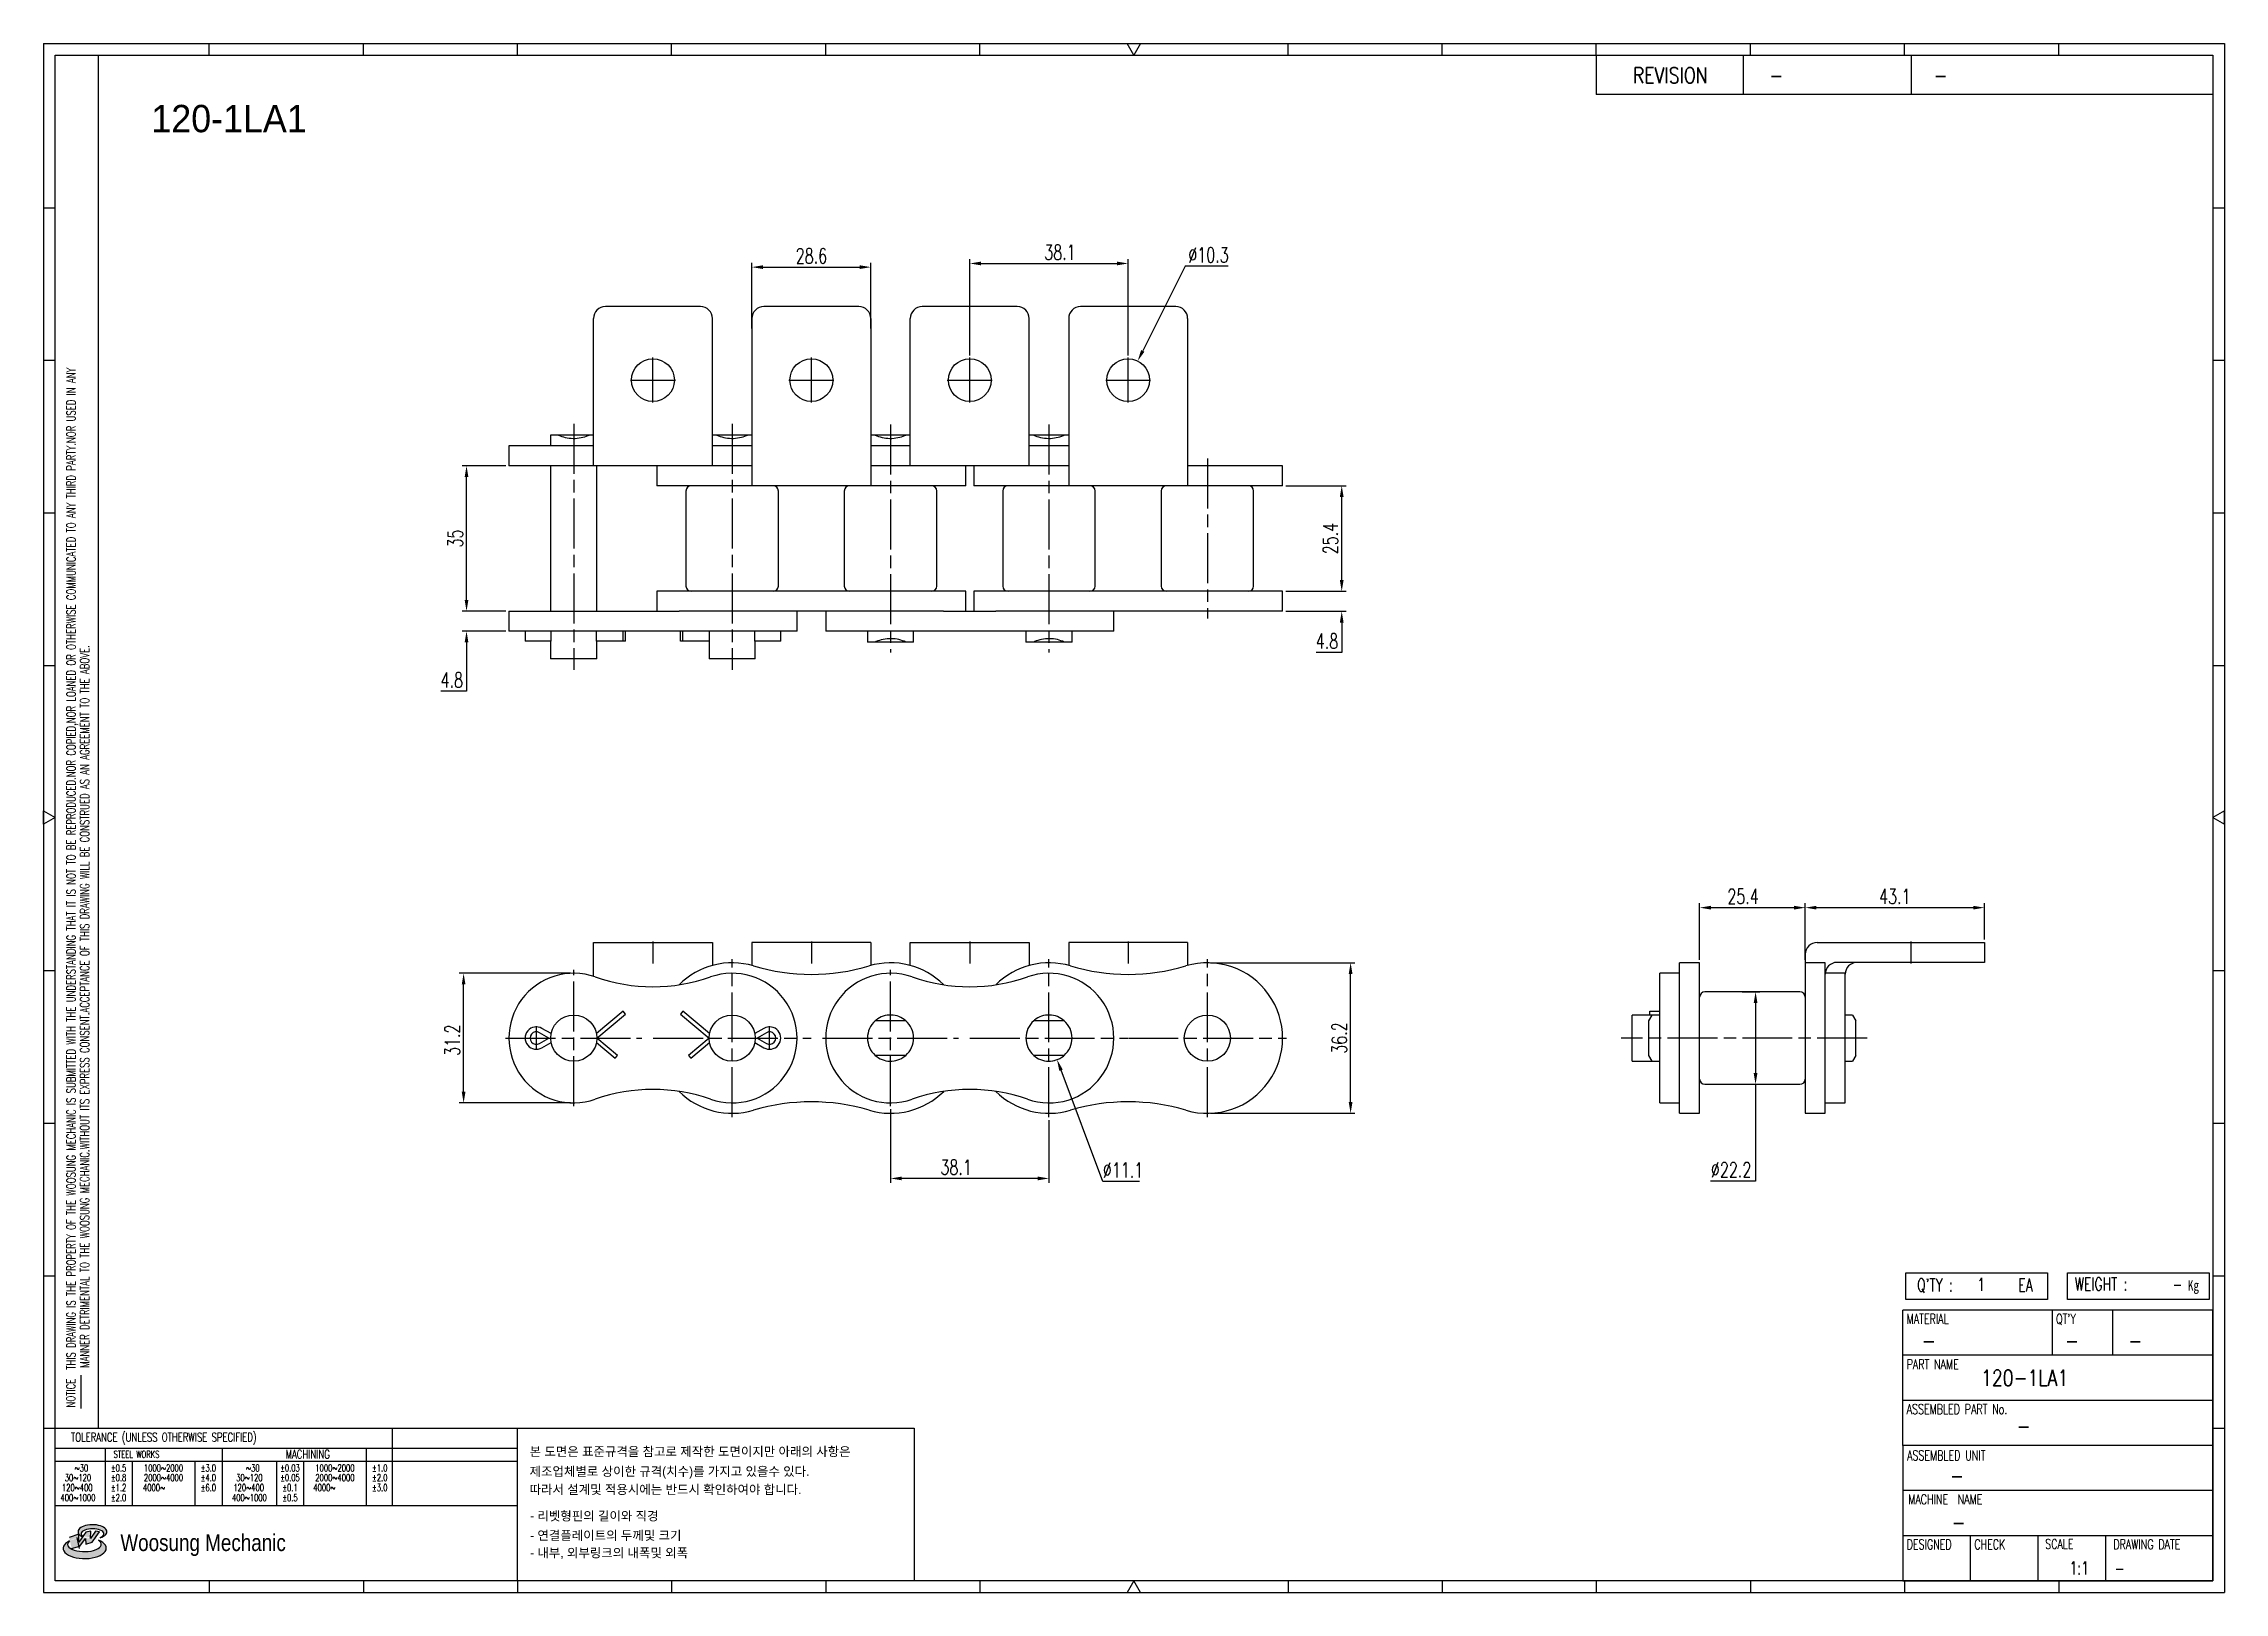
# Model space of a CAD drawing. Header units: millimetres. Extents: x 2104 to 2628, y 59 to 431.
import ezdxf
from ezdxf.enums import TextEntityAlignment as Align

# ---------------------------------------------------------------- set-up
doc = ezdxf.new("R2010")
doc.units = ezdxf.units.MM
doc.linetypes.add('AM_ISO08W050', pattern=[18, 12, -1.5, 3, -1.5])
doc.layers.get('Defpoints').update_dxf_attribs({"color": 80})
doc.layers.add('CL1', color=140, linetype='AM_ISO08W050', lineweight=25)
for name, color, linetype in [('S-DIM', 7, 'Continuous'), ('TITLE', 7, 'Continuous'), ('도면레이아웃', 7, 'Continuous')]:
    doc.layers.add(name, color=color, linetype=linetype)
doc.styles.add('HAN', font='ROMANS.shx', dxfattribs={"width": 0.7, "bigfont": 'whgtxt.shx'})
doc.styles.add('HKD_ST2', font='romans.shx', dxfattribs={"width": 0.7, "height": 4, "bigfont": '@extfont2.shx'})
doc.styles.add('HSG', font='SIMPLEX.shx', dxfattribs={"width": 0.7, "bigfont": 'HSG.shx'})
doc.styles.add('MtXpl_', font='Gulim.ttf')
doc.styles.add('SLDTEXTSTYLE4', font='arial.ttf', dxfattribs={"width": 0.8})
doc.dimstyles.new('AP1.5', dxfattribs={"dimscale": 1.5, "dimtxt": 2.4, "dimasz": 1.8, "dimexe": 0.7, "dimexo": 0.5, "dimgap": 0.6, "dimtad": 1, "dimtoh": 1, "dimdec": 1, "dimrnd": 0.01, "dimzin": 9, "dimdsep": 46, "dimtxsty": 'HSG', "dimcen": 0, "dimclrd": 251, "dimclre": 251, "dimclrt": 60, "dimazin": 2, "dimtp": 1, "dimtm": 1, "dimtfac": 0.5, "dimtdec": 1, "dimtofl": 0, "dimtmove": 0, "dimatfit": 3, "dimfxl": 0, "dimtvp": 1, "dimtolj": 2, "dimlwd": -1, "dimlwe": -1, "dimarcsym": 0})

msp = doc.modelspace()

# ---------------------------------------------------------------- texts
at = {"color": 254, "style": 'MtXpl_'}
msp.add_text('120-1LA1', height=6.586, dxfattribs=at).set_placement((2129.51, 409.97))
at = {"style": 'HAN', "width": 0.8}
msp.add_text('120-1LA1', height=3.8, dxfattribs=at).set_placement((2569.58, 108.46))
at = {"color": 140, "style": 'MtXpl_'}
for s, p in [('제조업체별로 상이한 규격(치수)를 가지고 있을수 있다.', (2220.48, 86.78)), ('본 도면은 표준규격을 참고로 제작한 도면이지만 아래의 사항은', (2220.48, 91.55)), ('따라서 설계및 적용시에는 반드시 확인하여야 합니다.', (2220.48, 82.42)), ('- 리벳형핀의 길이와 직경', (2220.6, 76.05)), ('- 연결플레이트의 두께및 크기', (2220.6, 71.38)), ('- 내부, 외부링크의 내폭및 외폭', (2220.6, 67.18))]:
    msp.add_text(s, height=2.1952, dxfattribs=at).set_placement(p)

# ---------------------------------------------------------------- blocks, each defined once
blk = doc.blocks.new('MAST')
at = {"layer": '도면레이아웃'}
h = blk.add_hatch(color=10, dxfattribs=at)
h.paths.add_polyline_path([(1.544, 35.177), (1.554, 34.966), (1.779, 35.034), (2.054, 35.422), (1.908, 35.446), (1.728, 35.167), (1.741, 35.439), (1.547, 35.405), (1.292, 35.041), (1.295, 35.33), (0.943, 35.208), (1.03, 34.8), (1.336, 34.885)])
edge = h.paths.add_edge_path()
edge.add_ellipse((1.795, 35.421), major_axis=(-0.53, 0), ratio=0.487785, start_angle=122.36065, end_angle=403.39574)
edge.add_line((1.411, 35.244), (1.419, 35.261))
edge.add_ellipse((1.798, 35.344), major_axis=(-0.423, 0), ratio=0.444396, start_angle=131.58977, end_angle=386.19408, ccw=False)
edge = h.paths.add_edge_path()
edge.add_ellipse((1.512, 34.815), major_axis=(-0.793, 0), ratio=0.480113, start_angle=314.67633, end_angle=590.85213)
edge.add_ellipse((1.501, 34.958), major_axis=(-0.62, 0), ratio=0.43311, start_angle=331.7024, end_angle=574.42495, ccw=False)
at = {"color": 140}
for p, q in [((0, 90.118), (80.15, 90.118)), ((0, 90.118), (0, 33.191)), ((80.15, 90.118), (80.15, 33.191)), ((57.068, 89.693), (57.068, 88.246)), ((62.47, 89.693), (62.47, 88.246)), ((68.635, 89.693), (68.635, 88.246)), ((79.725, 88.246), (57.068, 88.246)), ((68.449, 43.961), (68.449, 44.936)), ((68.449, 44.936), (73.654, 44.936)), ((73.654, 44.936), (73.654, 43.961)), ((74.39, 43.961), (74.39, 44.936)), ((74.39, 44.936), (79.595, 44.936)), ((79.595, 44.936), (79.595, 43.961)), ((68.336, 38.59), (68.336, 43.563)), ((79.725, 43.563), (68.336, 43.563)), ((73.654, 43.961), (68.449, 43.961)), ((73.827, 43.563), (73.827, 41.905)), ((79.595, 43.961), (74.39, 43.961)), ((76.037, 43.563), (76.037, 41.905)), ((79.725, 38.59), (79.725, 43.563)), ((79.725, 41.905), (68.336, 41.905)), ((79.725, 40.248), (68.336, 40.248)), ((68.336, 38.59), (68.336, 33.616)), ((79.725, 38.59), (68.336, 38.59)), ((79.725, 33.616), (79.725, 38.59)), ((79.725, 36.932), (68.336, 36.932)), ((79.725, 35.274), (68.336, 35.274)), ((70.822, 33.616), (70.822, 35.274)), ((73.309, 33.616), (73.309, 35.274)), ((75.796, 33.616), (75.796, 35.274)), ((0, 33.191), (80.15, 33.191)), ((68.336, 33.616), (79.725, 33.616))]:
    blk.add_line(p, q, dxfattribs=at)
for p, q in [((6.089, 89.693), (6.089, 90.118)), ((11.753, 89.693), (11.753, 90.118)), ((17.418, 89.693), (17.418, 90.118)), ((23.082, 89.693), (23.082, 90.118)), ((28.746, 89.693), (28.746, 90.118)), ((34.411, 89.693), (34.411, 90.118)), ((45.739, 89.693), (45.739, 90.118)), ((51.404, 89.693), (51.404, 90.118)), ((57.068, 89.693), (57.068, 90.118)), ((62.732, 89.693), (62.732, 90.118)), ((68.397, 89.693), (68.397, 90.118)), ((74.061, 89.693), (74.061, 90.118)), ((0, 84.085), (0.425, 84.085)), ((79.725, 84.085), (80.15, 84.085)), ((0, 78.478), (0.425, 78.478)), ((79.725, 78.478), (80.15, 78.478)), ((0, 72.87), (0.425, 72.87)), ((79.725, 72.87), (80.15, 72.87)), ((0, 67.262), (0.425, 67.262)), ((79.725, 67.262), (80.15, 67.262)), ((0, 56.047), (0.425, 56.047)), ((79.725, 56.047), (80.15, 56.047)), ((0, 50.439), (0.425, 50.439)), ((79.725, 50.439), (80.15, 50.439)), ((0, 44.832), (0.425, 44.832)), ((79.725, 44.832), (80.15, 44.832)), ((1.377, 39.947), (1.377, 41.174)), ((0, 39.224), (0.425, 39.224)), ((79.725, 39.224), (80.15, 39.224)), ((6.089, 33.616), (6.089, 33.191)), ((11.753, 33.616), (11.753, 33.191)), ((17.418, 33.616), (17.418, 33.191)), ((23.082, 33.616), (23.082, 33.191)), ((28.746, 33.616), (28.746, 33.191)), ((34.411, 33.616), (34.411, 33.191)), ((45.739, 33.616), (45.739, 33.191)), ((51.404, 33.616), (51.404, 33.191)), ((57.068, 33.616), (57.068, 33.191)), ((62.732, 33.616), (62.732, 33.191)), ((68.397, 33.616), (68.397, 33.191)), ((74.061, 33.616), (74.061, 33.191))]:
    blk.add_line(p, q)
at = {"color": 2}
for p, q in [((2.017, 39.224), (2.017, 89.693)), ((0.425, 39.224), (17.418, 39.224)), ((0.425, 38.487), (17.418, 38.487)), ((2.257, 38.487), (2.257, 36.382)), ((6.557, 38.5), (6.557, 36.382)), ((11.857, 38.487), (11.857, 36.382)), ((12.816, 39.224), (12.816, 36.382)), ((17.418, 33.616), (17.418, 39.224)), ((0.425, 38.012), (17.418, 38.012)), ((3.257, 38.012), (3.257, 36.382)), ((5.557, 38.012), (5.557, 36.382)), ((8.557, 38.012), (8.557, 36.382)), ((9.557, 38.026), (9.557, 36.382)), ((0.425, 36.382), (17.418, 36.382))]:
    blk.add_line(p, q, dxfattribs=at)
for points in [[(40.075, 89.693), (39.83, 90.118), (40.32, 90.118)], [(0.425, 61.679), (0, 61.433), (0, 61.924)], [(79.725, 61.679), (80.15, 61.433), (80.15, 61.924)], [(40.075, 33.616), (39.83, 33.191), (40.32, 33.191)]]:
    blk.add_lwpolyline(points, close=True)
at = {"color": 140}
blk.add_lwpolyline([(0.425, 89.693), (79.725, 89.693), (79.725, 33.616), (0.425, 33.616)], close=True, dxfattribs=at)
at = {"layer": '도면레이아웃'}
for p, q in [((1.295, 35.33), (0.943, 35.208)), ((1.547, 35.405), (1.292, 35.041)), ((1.292, 35.041), (1.295, 35.33)), ((1.741, 35.439), (1.547, 35.405)), ((1.908, 35.446), (1.728, 35.167)), ((1.728, 35.167), (1.741, 35.439)), ((1.779, 35.034), (2.054, 35.422)), ((2.054, 35.422), (1.908, 35.446)), ((1.03, 34.8), (1.336, 34.885)), ((1.224, 35.208), (1.311, 34.8)), ((1.224, 35.208), (1.224, 35.208)), ((1.336, 34.885), (1.544, 35.177)), ((1.419, 35.261), (1.411, 35.244)), ((1.544, 35.177), (1.554, 34.966)), ((1.554, 34.966), (1.779, 35.034))]:
    blk.add_line(p, q, dxfattribs=at)
for centre, major_axis, ratio, start_param, end_param in [((1.795, 35.421), (-0.53, 0), 0.487785, 2.135596, 7.040584), ((1.798, 35.344), (-0.423, 0), 0.444396, 2.296675, 6.740358), ((1.512, 34.815), (-0.793, 0), 0.480113, 5.492138, 10.312315), ((1.501, 34.958), (-0.62, 0), 0.43311, 5.789299, 10.025607)]:
    blk.add_ellipse(centre, major_axis=major_axis, ratio=ratio, start_param=start_param, end_param=end_param, dxfattribs=at)
for s, height, style, width, p in [('REVISION', 0.5806, 'HAN', 0.8, (58.415, 88.664)), ('-', 0.581, 'HAN', 0.8, (63.426, 88.664)), ('-', 0.581, 'HAN', 0.8, (69.468, 88.664)), ("Q'TY : ", 0.4746, 'HKD_ST2', 0.7, (68.857, 44.253)), ('1', 0.475, 'HKD_ST2', 0.7, (71.071, 44.275)), ('EA', 0.4746, 'HKD_ST2', 0.7, (72.578, 44.253)), ('WEIGHT : ', 0.4746, 'HKD_ST2', 0.7, (74.65, 44.286)), ('-', 0.581, 'HAN', 0.8, (69.029, 42.157)), ('-', 0.581, 'HAN', 0.8, (74.289, 42.157)), ('-', 0.581, 'HAN', 0.8, (76.623, 42.157)), ('-', 0.581, 'HAN', 0.8, (72.515, 39.013)), ('-', 0.581, 'HAN', 0.8, (70.067, 37.189)), ('-', 0.581, 'HAN', 0.8, (70.126, 35.48)), ('1:1', 0.4746, 'HKD_ST2', 0.7, (74.458, 33.848)), ('-', 0.475, 'HKD_ST2', 0.7, (76.112, 33.837))]:
    blk.add_text(s, height=height, dxfattribs=dict(style=style, width=width)).set_placement(p)
at = {"color": 6, "style": 'HKD_ST2', "width": 0.7}
for s, p in [(' THIS DRAWING IS THE PROPERTY OF THE WOOSUNG MECHANIC IS SUBMITTED WITH THE UNDERSTANDING THAT IT IS NOT TO BE REPRODUCED.NOR COPIED,NOR LOANED OR OTHERWISE COMMUNICATED TO ANY THIRD PARTY.NOR USED IN ANY', (1.173, 41.217)), ('MANNER DETRIMENTAL TO THE WOOSUNG MECHANIC.WITHOUT ITS EXPRESS CONSENT.ACCEPTANCE OF THIS DRAWING WILL BE CONSTRUED AS AN AGREEMENT TO THE ABOVE.', (1.672, 41.447))]:
    blk.add_text(s, height=0.326266, rotation=90, dxfattribs=at).set_placement(p)
at = {"style": 'HKD_ST2', "width": 0.7}
blk.add_text('-', height=0.475, dxfattribs=at).set_placement((78.613, 44.286), align=Align.RIGHT)
at = {"color": 254, "style": 'HKD_ST2', "width": 0.7}
for s, height, p in [('MATERIAL', 0.3651, (68.474, 43.425)), ("QT'Y", 0.3651, (73.965, 43.425)), ('PART NAME', 0.3651, (68.474, 41.756)), ('ASSEMBLED PART No.', 0.36511, (68.474, 40.109)), ('ASSEMBLED UNIT', 0.36511, (68.49, 38.408)), ('MACHINE  NAME', 0.36511, (68.532, 36.794)), ('DESIGNED', 0.3651, (68.474, 35.136)), ('CHECK', 0.3651, (70.961, 35.136)), ('SCALE', 0.3651, (73.566, 35.153)), ('DRAWING DATE', 0.36511, (76.071, 35.141))]:
    blk.add_text(s, height=height, dxfattribs=at).set_placement(p, align=Align.TOP_LEFT)
at = {"style": 'HKD_ST2', "width": 0.7}
blk.add_text('NOTICE', height=0.3263, rotation=90, dxfattribs=at).set_placement((1.163, 39.988))
blk.add_text('TOLERANCE (UNLESS OTHERWISE SPECIFIED)', height=0.32627, dxfattribs=at).set_placement((4.417, 38.896), align=Align.MIDDLE_CENTER)
at = {"color": 4, "style": 'HKD_ST2', "width": 0.7}
for s, height, p in [('%%12630', 0.261, (1.389, 37.762)), ('1000%%1262000', 0.26101, (4.407, 37.762)), ('%%12630', 0.261, (7.689, 37.762)), ('1000%%1262000', 0.26101, (10.707, 37.762)), ('120%%126400', 0.26101, (1.237, 37.045)), ('30%%126120', 0.261, (1.263, 37.411)), ('4000%%126', 0.261, (4.061, 37.045)), ('2000%%1264000', 0.26101, (4.407, 37.411)), ('120%%126400', 0.26101, (7.537, 37.045)), ('30%%126120', 0.261, (7.563, 37.411)), ('4000%%126', 0.261, (10.321, 37.045)), ('2000%%1264000', 0.26101, (10.707, 37.411)), ('400%%1261000', 0.26101, (1.263, 36.67)), ('400%%1261000', 0.26101, (7.563, 36.67))]:
    blk.add_text(s, height=height, dxfattribs=at).set_placement(p, align=Align.MIDDLE_CENTER)
for s, height, p in [('%%P0.5', 0.261, (2.757, 37.762)), ('STEEL WORKS', 0.26101, (3.416, 38.268)), ('%%P3.0', 0.261, (6.057, 37.762)), ('%%P0.03', 0.261, (9.057, 37.762)), ('MACHINING', 0.3263, (9.707, 38.27)), ('%%P1.0', 0.261, (12.357, 37.762)), ('%%P0.8', 0.261, (2.757, 37.411)), ('%%P1.2', 0.261, (2.757, 37.045)), ('%%P4.0', 0.261, (6.057, 37.411)), ('%%P6.0', 0.261, (6.057, 37.045)), ('%%P0.05', 0.261, (9.057, 37.411)), ('%%P0.1', 0.261, (9.057, 37.045)), ('%%P2.0', 0.261, (12.357, 37.411)), ('%%P3.0', 0.261, (12.357, 37.045)), ('%%P2.0', 0.261, (2.757, 36.67)), ('%%P0.5', 0.261, (9.057, 36.67))]:
    blk.add_text(s, height=height, dxfattribs=at).set_placement(p, align=Align.MIDDLE)
at = {"color": 1, "style": 'SLDTEXTSTYLE4', "width": 0.8}
blk.add_text('Woosung Mechanic', height=0.61957, dxfattribs=at).set_placement((2.822, 34.711))
at = {"layer": 'TITLE', "width": 0.8}
blk.add_text('Kg', height=0.3789, dxfattribs=at).set_placement((78.807, 44.286))
blk = doc.blocks.new('*D2')
at = {"layer": 'Defpoints', "color": 0, "transparency": 16777216}
for p in [(2383.5, 210.19), (2417.95, 210.19), (2383.5, 173.99)]:
    blk.add_point(p, dxfattribs=at)
at = {"layer": 'S-DIM', "color": 251, "linetype": 'ByBlock', "transparency": 16777216}
for p, q in [((2384.25, 210.19), (2419, 210.19)), ((2417.95, 176.69), (2417.95, 207.49)), ((2384.25, 173.99), (2419, 173.99))]:
    blk.add_line(p, q, dxfattribs=at)
at = {"layer": 'S-DIM', "color": 251, "transparency": 16777216}
for points in [[(2417.5, 207.49), (2418.4, 207.49), (2417.95, 210.19)], [(2417.5, 176.69), (2418.4, 176.69), (2417.95, 173.99)]]:
    blk.add_solid(points, dxfattribs=at)
at = {"layer": 'S-DIM', "color": 60, "transparency": 16777216, "insert": (2415.25, 192.09), "char_height": 3.6, "attachment_point": 5, "rotation": 90, "style": 'HSG'}
blk.add_mtext('\\A2;36.2', dxfattribs=at)
blk = doc.blocks.new('*D3')
at = {"layer": 'Defpoints', "color": 0, "transparency": 16777216}
for p in [(2307.3, 175.71), (2345.4, 173.08), (2307.3, 158.33)]:
    blk.add_point(p, dxfattribs=at)
at = {"layer": 'S-DIM', "color": 251, "linetype": 'ByBlock', "transparency": 16777216}
for p, q in [((2307.3, 174.96), (2307.3, 157.28)), ((2345.4, 172.33), (2345.4, 157.28)), ((2342.7, 158.33), (2310, 158.33))]:
    blk.add_line(p, q, dxfattribs=at)
at = {"layer": 'S-DIM', "color": 251, "transparency": 16777216}
for points in [[(2310, 158.78), (2310, 157.88), (2307.3, 158.33)], [(2342.7, 158.78), (2342.7, 157.88), (2345.4, 158.33)]]:
    blk.add_solid(points, dxfattribs=at)
at = {"layer": 'S-DIM', "color": 60, "transparency": 16777216, "insert": (2323.07, 161.03), "char_height": 3.6, "attachment_point": 5, "style": 'HSG'}
blk.add_mtext('\\A2;38.1', dxfattribs=at)
blk = doc.blocks.new('*D4')
at = {"layer": 'Defpoints', "color": 0, "transparency": 16777216}
for p in [(2343.44, 197.29), (2347.35, 186.89)]:
    blk.add_point(p, dxfattribs=at)
at = {"layer": 'S-DIM', "color": 251, "linetype": 'ByBlock', "transparency": 16777216}
for p, q in [((2358.34, 157.63), (2348.3, 184.36)), ((2367.16, 157.63), (2358.34, 157.63))]:
    blk.add_line(p, q, dxfattribs=at)
blk.add_arc((2345.4, 192.09), 5.56, 279.758, 303.6739, dxfattribs=at)
at = {"layer": 'S-DIM', "color": 251, "transparency": 16777216}
blk.add_solid([(2348.72, 184.52), (2347.88, 184.2), (2347.35, 186.89)], dxfattribs=at)
at = {"layer": 'S-DIM', "color": 60, "transparency": 16777216, "insert": (2363.2, 160.33), "char_height": 3.6, "attachment_point": 5, "style": 'HSG'}
blk.add_mtext('\\A2;∅11.1', dxfattribs=at)
blk = doc.blocks.new('*D5')
at = {"layer": 'Defpoints', "color": 0, "transparency": 16777216}
for p in [(2204.61, 207.69), (2231.1, 207.69), (2231.1, 176.49)]:
    blk.add_point(p, dxfattribs=at)
at = {"layer": 'S-DIM', "color": 251, "linetype": 'ByBlock', "transparency": 16777216}
for p, q in [((2230.35, 207.69), (2203.56, 207.69)), ((2204.61, 179.19), (2204.61, 204.99)), ((2230.35, 176.49), (2203.56, 176.49))]:
    blk.add_line(p, q, dxfattribs=at)
at = {"layer": 'S-DIM', "color": 251, "transparency": 16777216}
for points in [[(2204.16, 204.99), (2205.06, 204.99), (2204.61, 207.69)], [(2204.16, 179.19), (2205.06, 179.19), (2204.61, 176.49)]]:
    blk.add_solid(points, dxfattribs=at)
at = {"layer": 'S-DIM', "color": 60, "transparency": 16777216, "insert": (2201.91, 191.58), "char_height": 3.6, "attachment_point": 5, "rotation": 90, "style": 'HSG'}
blk.add_mtext('\\A2;31.2', dxfattribs=at)
blk = doc.blocks.new('*D6')
at = {"layer": 'Defpoints', "color": 0, "transparency": 16777216}
for p in [(2205.31, 294.75), (2215.5, 294.75), (2215.5, 289.95)]:
    blk.add_point(p, dxfattribs=at)
at = {"layer": 'S-DIM', "color": 251, "linetype": 'ByBlock', "transparency": 16777216}
for p, q in [((2205.31, 297.45), (2205.31, 300.15)), ((2214.75, 294.75), (2204.26, 294.75)), ((2214.75, 289.95), (2204.26, 289.95)), ((2205.31, 287.25), (2205.31, 275.54)), ((2205.31, 275.54), (2199.13, 275.54))]:
    blk.add_line(p, q, dxfattribs=at)
at = {"layer": 'S-DIM', "color": 251, "transparency": 16777216}
for points in [[(2204.86, 297.45), (2205.76, 297.45), (2205.31, 294.75)], [(2204.86, 287.25), (2205.76, 287.25), (2205.31, 289.95)]]:
    blk.add_solid(points, dxfattribs=at)
at = {"layer": 'S-DIM', "color": 60, "transparency": 16777216, "insert": (2201.77, 278.24), "char_height": 3.6, "attachment_point": 5, "style": 'HSG'}
blk.add_mtext('\\A2;4.8', dxfattribs=at)
blk = doc.blocks.new('*D7')
at = {"layer": 'Defpoints', "color": 0, "transparency": 16777216}
for p in [(2205.31, 329.75), (2215.5, 329.75), (2215.5, 294.75)]:
    blk.add_point(p, dxfattribs=at)
at = {"layer": 'S-DIM', "color": 251, "linetype": 'ByBlock', "transparency": 16777216}
for p, q in [((2214.75, 329.75), (2204.26, 329.75)), ((2205.31, 297.45), (2205.31, 327.05)), ((2214.75, 294.75), (2204.26, 294.75))]:
    blk.add_line(p, q, dxfattribs=at)
at = {"layer": 'S-DIM', "color": 251, "transparency": 16777216}
for points in [[(2204.86, 327.05), (2205.76, 327.05), (2205.31, 329.75)], [(2204.86, 297.45), (2205.76, 297.45), (2205.31, 294.75)]]:
    blk.add_solid(points, dxfattribs=at)
at = {"layer": 'S-DIM', "color": 60, "transparency": 16777216, "insert": (2202.61, 312.25), "char_height": 3.6, "attachment_point": 5, "rotation": 90, "style": 'HSG'}
blk.add_mtext('\\A2;35', dxfattribs=at)
blk = doc.blocks.new('*D8')
at = {"layer": 'Defpoints', "color": 0, "transparency": 16777216}
for p in [(2302.55, 377.53), (2273.95, 362.01), (2302.55, 362.01)]:
    blk.add_point(p, dxfattribs=at)
at = {"layer": 'S-DIM', "color": 251, "linetype": 'ByBlock', "transparency": 16777216}
for p, q in [((2273.95, 362.76), (2273.95, 378.58)), ((2302.55, 362.76), (2302.55, 378.58)), ((2276.65, 377.53), (2299.85, 377.53))]:
    blk.add_line(p, q, dxfattribs=at)
at = {"layer": 'S-DIM', "color": 251, "transparency": 16777216}
for points in [[(2276.65, 377.98), (2276.65, 377.08), (2273.95, 377.53)], [(2299.85, 377.98), (2299.85, 377.08), (2302.55, 377.53)]]:
    blk.add_solid(points, dxfattribs=at)
at = {"layer": 'S-DIM', "color": 60, "transparency": 16777216, "insert": (2288.27, 380.23), "char_height": 3.6, "attachment_point": 5, "style": 'HSG'}
blk.add_mtext('\\A2;28.6', dxfattribs=at)
blk = doc.blocks.new('*D9')
at = {"layer": 'Defpoints', "color": 0, "transparency": 16777216}
for p in [(2364.45, 378.41), (2326.35, 355.5), (2364.45, 355.5)]:
    blk.add_point(p, dxfattribs=at)
at = {"layer": 'S-DIM', "color": 251, "linetype": 'ByBlock', "transparency": 16777216}
for p, q in [((2326.35, 356.25), (2326.35, 379.46)), ((2329.05, 378.41), (2361.75, 378.41)), ((2364.45, 356.25), (2364.45, 379.46))]:
    blk.add_line(p, q, dxfattribs=at)
at = {"layer": 'S-DIM', "color": 251, "transparency": 16777216}
for points in [[(2329.05, 378.86), (2329.05, 377.96), (2326.35, 378.41)], [(2361.75, 378.86), (2361.75, 377.96), (2364.45, 378.41)]]:
    blk.add_solid(points, dxfattribs=at)
at = {"layer": 'S-DIM', "color": 60, "transparency": 16777216, "insert": (2348.05, 381.11), "char_height": 3.6, "attachment_point": 5, "style": 'HSG'}
blk.add_mtext('\\A2;38.1', dxfattribs=at)
blk = doc.blocks.new('*D10')
at = {"layer": 'Defpoints', "color": 0, "transparency": 16777216}
for p in [(2366.75, 354.96), (2362.15, 345.74)]:
    blk.add_point(p, dxfattribs=at)
at = {"layer": 'S-DIM', "color": 251, "linetype": 'ByBlock', "transparency": 16777216}
for p, q in [((2378.13, 377.77), (2367.95, 357.37)), ((2388.51, 377.77), (2378.13, 377.77))]:
    blk.add_line(p, q, dxfattribs=at)
at = {"layer": 'S-DIM', "color": 251, "transparency": 16777216}
blk.add_solid([(2367.55, 357.57), (2368.35, 357.17), (2366.75, 354.96)], dxfattribs=at)
at = {"layer": 'S-DIM', "color": 60, "transparency": 16777216, "insert": (2383.77, 380.47), "char_height": 3.6, "attachment_point": 5, "style": 'HSG'}
blk.add_mtext('\\A2;∅10.3', dxfattribs=at)
blk = doc.blocks.new('*D11')
at = {"layer": 'Defpoints', "color": 0, "transparency": 16777216}
for p in [(2401.6, 299.55), (2415.81, 299.55), (2401.6, 294.75)]:
    blk.add_point(p, dxfattribs=at)
at = {"layer": 'S-DIM', "color": 251, "linetype": 'ByBlock', "transparency": 16777216}
for p, q in [((2415.81, 302.25), (2415.81, 304.95)), ((2402.35, 299.55), (2416.86, 299.55)), ((2402.35, 294.75), (2416.86, 294.75)), ((2415.81, 292.05), (2415.81, 284.87)), ((2415.81, 284.87), (2409.63, 284.87))]:
    blk.add_line(p, q, dxfattribs=at)
at = {"layer": 'S-DIM', "color": 251, "transparency": 16777216}
for points in [[(2415.36, 302.25), (2416.26, 302.25), (2415.81, 299.55)], [(2415.36, 292.05), (2416.26, 292.05), (2415.81, 294.75)]]:
    blk.add_solid(points, dxfattribs=at)
at = {"layer": 'S-DIM', "color": 60, "transparency": 16777216, "insert": (2412.27, 287.57), "char_height": 3.6, "attachment_point": 5, "style": 'HSG'}
blk.add_mtext('\\A2;4.8', dxfattribs=at)
blk = doc.blocks.new('*D12')
at = {"layer": 'Defpoints', "color": 0, "transparency": 16777216}
for p in [(2401.6, 324.95), (2415.81, 324.95), (2401.6, 299.55)]:
    blk.add_point(p, dxfattribs=at)
at = {"layer": 'S-DIM', "color": 251, "linetype": 'ByBlock', "transparency": 16777216}
for p, q in [((2402.35, 324.95), (2416.86, 324.95)), ((2415.81, 302.25), (2415.81, 322.25)), ((2402.35, 299.55), (2416.86, 299.55))]:
    blk.add_line(p, q, dxfattribs=at)
at = {"layer": 'S-DIM', "color": 251, "transparency": 16777216}
for points in [[(2415.36, 322.25), (2416.26, 322.25), (2415.81, 324.95)], [(2415.36, 302.25), (2416.26, 302.25), (2415.81, 299.55)]]:
    blk.add_solid(points, dxfattribs=at)
at = {"layer": 'S-DIM', "color": 60, "transparency": 16777216, "insert": (2413.11, 312.25), "char_height": 3.6, "attachment_point": 5, "rotation": 90, "style": 'HSG'}
blk.add_mtext('\\A2;25.4', dxfattribs=at)
blk = doc.blocks.new('*D13')
at = {"layer": 'Defpoints', "color": 0, "transparency": 16777216}
for p in [(2511.38, 203.2), (2515.35, 203.2), (2511.38, 180.97)]:
    blk.add_point(p, dxfattribs=at)
at = {"layer": 'S-DIM', "color": 251, "linetype": 'ByBlock', "transparency": 16777216}
for p, q in [((2512.13, 203.2), (2516.4, 203.2)), ((2515.35, 200.5), (2515.35, 183.67)), ((2512.13, 180.97), (2516.4, 180.97)), ((2515.35, 180.97), (2515.35, 157.71)), ((2515.35, 157.71), (2504.49, 157.71))]:
    blk.add_line(p, q, dxfattribs=at)
at = {"layer": 'S-DIM', "color": 251, "transparency": 16777216}
for points in [[(2514.9, 200.5), (2515.8, 200.5), (2515.35, 203.2)], [(2514.9, 183.67), (2515.8, 183.67), (2515.35, 180.97)]]:
    blk.add_solid(points, dxfattribs=at)
at = {"layer": 'S-DIM', "color": 60, "transparency": 16777216, "insert": (2509.47, 160.41), "char_height": 3.6, "attachment_point": 5, "style": 'HSG'}
blk.add_mtext('\\A2;%%c22.2', dxfattribs=at)
blk = doc.blocks.new('*D14')
at = {"layer": 'Defpoints', "color": 0, "transparency": 16777216}
for p in [(2527.29, 223.46), (2501.89, 210.19), (2527.29, 210.19)]:
    blk.add_point(p, dxfattribs=at)
at = {"layer": 'S-DIM', "color": 251, "linetype": 'ByBlock', "transparency": 16777216}
for p, q in [((2501.89, 210.94), (2501.89, 224.51)), ((2504.59, 223.46), (2524.59, 223.46)), ((2527.29, 210.94), (2527.29, 224.51))]:
    blk.add_line(p, q, dxfattribs=at)
at = {"layer": 'S-DIM', "color": 251, "transparency": 16777216}
for points in [[(2504.59, 223.91), (2504.59, 223.01), (2501.89, 223.46)], [(2524.59, 223.91), (2524.59, 223.01), (2527.29, 223.46)]]:
    blk.add_solid(points, dxfattribs=at)
at = {"layer": 'S-DIM', "color": 60, "transparency": 16777216, "insert": (2512.34, 226.16), "char_height": 3.6, "attachment_point": 5, "style": 'HSG'}
blk.add_mtext('\\A2;25.4', dxfattribs=at)
blk = doc.blocks.new('*D15')
at = {"layer": 'Defpoints', "color": 0, "transparency": 16777216}
for p in [(2570.39, 223.46), (2570.39, 215.09), (2527.29, 210.19)]:
    blk.add_point(p, dxfattribs=at)
at = {"layer": 'S-DIM', "color": 251, "linetype": 'ByBlock', "transparency": 16777216}
for p, q in [((2527.29, 210.94), (2527.29, 224.51)), ((2529.99, 223.46), (2567.69, 223.46)), ((2570.39, 215.84), (2570.39, 224.51))]:
    blk.add_line(p, q, dxfattribs=at)
at = {"layer": 'S-DIM', "color": 251, "transparency": 16777216}
for points in [[(2529.99, 223.91), (2529.99, 223.01), (2527.29, 223.46)], [(2567.69, 223.91), (2567.69, 223.01), (2570.39, 223.46)]]:
    blk.add_solid(points, dxfattribs=at)
at = {"layer": 'S-DIM', "color": 60, "transparency": 16777216, "insert": (2548.84, 226.16), "char_height": 3.6, "attachment_point": 5, "style": 'HSG'}
blk.add_mtext('\\A2;43.1', dxfattribs=at)

# ---------------------------------------------------------------- dimensions: what is measured, and where the dimension line sits
at = {"layer": 'S-DIM'}
for base, p1, p2, picture, middle in [((2364.45, 378.41), (2326.35, 355.5), (2364.45, 355.5), '*D9', (2348.05, 378.41)), ((2302.55, 377.53), (2273.95, 362.01), (2302.55, 362.01), '*D8', (2288.27, 377.53)), ((2527.29, 223.46), (2501.89, 210.19), (2527.29, 210.19), '*D14', (2512.34, 223.46)), ((2307.3, 158.33), (2345.4, 173.08), (2307.3, 175.71), '*D3', (2323.07, 158.33))]:
    dim = msp.add_linear_dim(base=base, p1=p1, p2=p2, dimstyle='AP1.5', dxfattribs=at)
    dim.commit()
    dim.dimension.update_dxf_attribs({"geometry": picture, "text_midpoint": middle, "dimtype": 128})
for p1, p2, picture, middle in [((2362.15, 345.74), (2366.75, 354.96), '*D10', (2383.77, 377.77)), ((2343.44, 197.29), (2347.35, 186.89), '*D4', (2363.2, 157.63))]:
    dim = msp.add_diameter_dim_2p(p1=p1, p2=p2, dimstyle='AP1.5', dxfattribs=at)
    dim.commit()
    dim.dimension.update_dxf_attribs({"geometry": picture, "text_midpoint": middle, "dimtype": 131})
for base, p1, p2, picture, middle in [((2205.31, 329.75), (2215.5, 294.75), (2215.5, 329.75), '*D7', (2202.61, 312.25)), ((2415.81, 324.95), (2401.6, 299.55), (2401.6, 324.95), '*D12', (2413.11, 312.25))]:
    dim = msp.add_linear_dim(base=base, p1=p1, p2=p2, angle=90, dimstyle='AP1.5', override={"dimtmove": 1}, dxfattribs=at)
    dim.commit()
    dim.dimension.update_dxf_attribs({"geometry": picture, "text_midpoint": middle})
for base, p1, p2, picture, middle in [((2415.81, 299.55), (2401.6, 294.75), (2401.6, 299.55), '*D11', (2412.27, 284.87)), ((2205.31, 294.75), (2215.5, 289.95), (2215.5, 294.75), '*D6', (2201.77, 275.54)), ((2417.95, 210.19), (2383.5, 173.99), (2383.5, 210.19), '*D2', (2417.95, 192.09)), ((2204.61, 207.69), (2231.1, 176.49), (2231.1, 207.69), '*D5', (2204.61, 191.58))]:
    dim = msp.add_linear_dim(base=base, p1=p1, p2=p2, angle=90, dimstyle='AP1.5', dxfattribs=at)
    dim.commit()
    dim.dimension.update_dxf_attribs({"geometry": picture, "text_midpoint": middle, "dimtype": 128})
dim = msp.add_linear_dim(base=(2570.39, 223.46), p1=(2527.29, 210.19), p2=(2570.39, 215.09), dimstyle='AP1.5', override={"dimtmove": 1}, dxfattribs=at)
dim.commit()
dim.dimension.update_dxf_attribs({"geometry": '*D15', "text_midpoint": (2548.84, 226.16)})
dim = msp.add_linear_dim(base=(2515.35, 203.2), p1=(2511.38, 180.97), p2=(2511.38, 203.2), angle=90, text='%%c<>', dimstyle='AP1.5', dxfattribs=at)
dim.commit()
dim.dimension.update_dxf_attribs({"geometry": '*D13', "text_midpoint": (2509.47, 157.71), "dimtype": 128})

# ---------------------------------------------------------------- linework, layer by layer
for p, q in [((2261.59, 368.05), (2238.71, 368.05)), ((2299.69, 368.05), (2276.81, 368.05)), ((2337.79, 368.05), (2314.91, 368.05)), ((2375.89, 368.05), (2353.01, 368.05)), ((2235.85, 329.75), (2235.85, 365.19)), ((2264.45, 329.75), (2264.45, 365.19)), ((2273.95, 365.19), (2273.95, 324.95)), ((2302.55, 365.19), (2302.55, 324.95)), ((2312.05, 329.75), (2312.05, 365.19)), ((2340.65, 329.75), (2340.65, 365.19)), ((2350.15, 365.19), (2350.15, 324.95)), ((2378.75, 365.19), (2378.75, 324.95)), ((2225.54, 337.15), (2225.54, 334.55)), ((2235.85, 337.15), (2225.54, 337.15)), ((2227.42, 337.15), (2227.8, 336.97)), ((2227.8, 336.97), (2228.2, 336.82)), ((2228.2, 336.82), (2228.62, 336.68)), ((2228.62, 336.68), (2229.07, 336.57)), ((2229.07, 336.57), (2229.53, 336.48)), ((2229.53, 336.48), (2230, 336.41)), ((2230, 336.41), (2230.48, 336.37)), ((2230.48, 336.37), (2230.96, 336.35)), ((2230.96, 336.35), (2231.44, 336.35)), ((2231.44, 336.35), (2231.93, 336.38)), ((2231.93, 336.38), (2232.4, 336.44)), ((2232.4, 336.44), (2232.87, 336.52)), ((2232.87, 336.52), (2233.32, 336.62)), ((2233.32, 336.62), (2233.75, 336.74)), ((2233.75, 336.74), (2234.17, 336.88)), ((2234.17, 336.88), (2234.56, 337.05)), ((2234.56, 337.05), (2234.77, 337.15)), ((2273.95, 337.15), (2264.45, 337.15)), ((2265.52, 337.15), (2265.9, 336.97)), ((2265.9, 336.97), (2266.3, 336.82)), ((2266.3, 336.82), (2266.72, 336.68)), ((2266.72, 336.68), (2267.17, 336.57)), ((2267.17, 336.57), (2267.63, 336.48)), ((2267.63, 336.48), (2268.1, 336.41)), ((2268.1, 336.41), (2268.58, 336.37)), ((2268.58, 336.37), (2269.06, 336.35)), ((2269.06, 336.35), (2269.54, 336.35)), ((2269.54, 336.35), (2270.03, 336.38)), ((2270.03, 336.38), (2270.5, 336.44)), ((2270.5, 336.44), (2270.97, 336.52)), ((2270.97, 336.52), (2271.42, 336.62)), ((2271.42, 336.62), (2271.85, 336.74)), ((2271.85, 336.74), (2272.27, 336.88)), ((2272.27, 336.88), (2272.66, 337.05)), ((2272.66, 337.05), (2272.87, 337.15)), ((2312.05, 337.15), (2302.55, 337.15)), ((2303.62, 337.15), (2304, 336.97)), ((2304, 336.97), (2304.4, 336.82)), ((2304.4, 336.82), (2304.82, 336.68)), ((2304.82, 336.68), (2305.27, 336.57)), ((2305.27, 336.57), (2305.73, 336.48)), ((2305.73, 336.48), (2306.2, 336.41)), ((2306.2, 336.41), (2306.68, 336.37)), ((2306.68, 336.37), (2307.16, 336.35)), ((2307.16, 336.35), (2307.64, 336.35)), ((2307.64, 336.35), (2308.13, 336.38)), ((2308.13, 336.38), (2308.6, 336.44)), ((2308.6, 336.44), (2309.07, 336.52)), ((2309.07, 336.52), (2309.52, 336.62)), ((2309.52, 336.62), (2309.95, 336.74)), ((2309.95, 336.74), (2310.37, 336.88)), ((2310.37, 336.88), (2310.76, 337.05)), ((2310.76, 337.05), (2310.97, 337.15)), ((2350.15, 337.15), (2340.65, 337.15)), ((2341.72, 337.15), (2342.1, 336.97)), ((2342.1, 336.97), (2342.5, 336.82)), ((2342.5, 336.82), (2342.92, 336.68)), ((2342.92, 336.68), (2343.37, 336.57)), ((2343.37, 336.57), (2343.83, 336.48)), ((2343.83, 336.48), (2344.3, 336.41)), ((2344.3, 336.41), (2344.78, 336.37)), ((2344.78, 336.37), (2345.26, 336.35)), ((2345.26, 336.35), (2345.74, 336.35)), ((2345.74, 336.35), (2346.23, 336.38)), ((2346.23, 336.38), (2346.7, 336.44)), ((2346.7, 336.44), (2347.17, 336.52)), ((2347.17, 336.52), (2347.62, 336.62)), ((2347.62, 336.62), (2348.05, 336.74)), ((2348.05, 336.74), (2348.47, 336.88)), ((2348.47, 336.88), (2348.86, 337.05)), ((2348.86, 337.05), (2349.07, 337.15)), ((2235.85, 334.55), (2215.5, 334.55)), ((2215.5, 334.55), (2215.5, 329.75)), ((2273.95, 334.55), (2264.45, 334.55)), ((2312.05, 334.55), (2302.55, 334.55)), ((2350.15, 334.55), (2340.65, 334.55)), ((2264.45, 329.75), (2215.5, 329.75)), ((2225.54, 329.75), (2225.54, 294.75)), ((2236.65, 294.75), (2236.65, 329.75)), ((2251.1, 329.75), (2251.1, 324.95)), ((2273.95, 329.75), (2264.45, 329.75)), ((2312.05, 329.75), (2302.55, 329.75)), ((2340.65, 329.75), (2312.05, 329.75)), ((2325.4, 324.95), (2325.4, 329.75)), ((2327.3, 329.75), (2327.3, 324.95)), ((2350.15, 329.75), (2340.65, 329.75)), ((2401.6, 329.75), (2378.75, 329.75)), ((2401.6, 324.95), (2401.6, 329.75)), ((2325.4, 324.95), (2251.1, 324.95)), ((2258.08, 323.68), (2258.08, 300.82)), ((2280.31, 300.82), (2280.31, 323.68)), ((2296.18, 323.68), (2296.18, 300.82)), ((2318.41, 300.82), (2318.41, 323.68)), ((2401.6, 324.95), (2327.3, 324.95)), ((2334.28, 323.68), (2334.28, 300.82)), ((2356.51, 300.82), (2356.51, 323.68)), ((2372.38, 323.68), (2372.38, 300.82)), ((2394.61, 300.82), (2394.61, 323.68)), ((2251.1, 299.55), (2251.1, 294.75)), ((2325.4, 299.55), (2251.1, 299.55)), ((2325.4, 294.75), (2325.4, 299.55)), ((2327.3, 299.55), (2327.3, 294.75)), ((2401.6, 299.55), (2327.3, 299.55)), ((2401.6, 294.75), (2401.6, 299.55)), ((2215.5, 294.75), (2256.42, 294.75)), ((2215.5, 294.75), (2215.5, 289.95)), ((2320.07, 294.75), (2256.42, 294.75)), ((2284.8, 289.95), (2284.8, 294.75)), ((2291.7, 294.75), (2291.7, 289.95)), ((2320.07, 294.75), (2332.62, 294.75)), ((2401.6, 294.75), (2332.62, 294.75)), ((2361, 289.95), (2361, 294.75)), ((2284.8, 289.95), (2215.5, 289.95)), ((2219.41, 289.95), (2219.41, 287.55)), ((2225.65, 287.55), (2225.65, 289.95)), ((2236.55, 287.55), (2236.55, 289.95)), ((2242.96, 287.55), (2242.96, 289.95)), ((2243.53, 287.55), (2243.53, 289.95)), ((2256.76, 287.55), (2256.76, 289.95)), ((2257.33, 287.55), (2257.33, 289.95)), ((2263.75, 287.55), (2263.75, 289.95)), ((2274.65, 287.55), (2274.65, 289.95)), ((2280.88, 287.55), (2280.88, 289.95)), ((2361, 289.95), (2291.7, 289.95)), ((2301.74, 289.95), (2301.74, 287.35)), ((2312.85, 287.35), (2312.85, 289.95)), ((2339.84, 289.95), (2339.84, 287.35)), ((2350.95, 287.35), (2350.95, 289.95)), ((2225.65, 287.55), (2219.41, 287.55)), ((2225.54, 287.55), (2225.54, 283.35)), ((2236.65, 283.35), (2225.54, 283.35)), ((2243.53, 287.55), (2236.55, 287.55)), ((2236.65, 283.35), (2236.65, 287.55)), ((2263.75, 287.55), (2256.76, 287.55)), ((2263.64, 287.55), (2263.64, 283.35)), ((2274.75, 283.35), (2263.64, 283.35)), ((2280.88, 287.55), (2274.65, 287.55)), ((2274.75, 283.35), (2274.75, 287.55)), ((2312.85, 287.35), (2301.74, 287.35)), ((2303.83, 287.45), (2303.62, 287.35)), ((2304.22, 287.62), (2303.83, 287.45)), ((2304.64, 287.76), (2304.22, 287.62)), ((2305.07, 287.88), (2304.64, 287.76)), ((2305.52, 287.98), (2305.07, 287.88)), ((2305.99, 288.06), (2305.52, 287.98)), ((2306.47, 288.12), (2305.99, 288.06)), ((2306.95, 288.15), (2306.47, 288.12)), ((2307.43, 288.15), (2306.95, 288.15)), ((2307.92, 288.13), (2307.43, 288.15)), ((2308.39, 288.09), (2307.92, 288.13)), ((2308.86, 288.02), (2308.39, 288.09)), ((2309.32, 287.93), (2308.86, 288.02)), ((2309.77, 287.82), (2309.32, 287.93)), ((2310.19, 287.68), (2309.77, 287.82)), ((2310.59, 287.53), (2310.19, 287.68)), ((2310.97, 287.35), (2310.59, 287.53)), ((2350.95, 287.35), (2339.84, 287.35)), ((2341.93, 287.45), (2341.72, 287.35)), ((2342.32, 287.62), (2341.93, 287.45)), ((2342.74, 287.76), (2342.32, 287.62)), ((2343.17, 287.88), (2342.74, 287.76)), ((2343.62, 287.98), (2343.17, 287.88)), ((2344.09, 288.06), (2343.62, 287.98)), ((2344.57, 288.12), (2344.09, 288.06)), ((2345.05, 288.15), (2344.57, 288.12)), ((2345.53, 288.15), (2345.05, 288.15)), ((2346.02, 288.13), (2345.53, 288.15)), ((2346.49, 288.09), (2346.02, 288.13)), ((2346.96, 288.02), (2346.49, 288.09)), ((2347.42, 287.93), (2346.96, 288.02)), ((2347.87, 287.82), (2347.42, 287.93)), ((2348.29, 287.68), (2347.87, 287.82)), ((2348.69, 287.53), (2348.29, 287.68)), ((2349.07, 287.35), (2348.69, 287.53)), ((2235.85, 206.95), (2235.85, 215.09)), ((2235.85, 215.09), (2264.45, 215.09)), ((2264.45, 215.09), (2264.45, 209.55)), ((2273.95, 215.09), (2273.95, 209.55)), ((2302.55, 215.09), (2273.95, 215.09)), ((2302.55, 215.09), (2302.55, 209.55)), ((2312.05, 215.09), (2340.65, 215.09)), ((2312.05, 209.55), (2312.05, 215.09)), ((2340.65, 215.09), (2340.65, 209.55)), ((2350.15, 215.09), (2350.15, 209.55)), ((2378.75, 215.09), (2350.15, 215.09)), ((2378.75, 215.09), (2378.75, 209.55)), ((2530.15, 215.09), (2570.39, 215.09)), ((2570.39, 215.09), (2570.39, 210.29)), ((2501.89, 210.19), (2497.09, 210.19)), ((2497.09, 173.99), (2497.09, 210.19)), ((2501.89, 173.99), (2501.89, 210.19)), ((2527.29, 212.23), (2527.29, 173.99)), ((2532.09, 210.19), (2527.29, 210.19)), ((2532.09, 173.99), (2532.09, 210.19)), ((2570.39, 210.29), (2534.95, 210.29)), ((2497.09, 207.69), (2492.29, 207.69)), ((2492.29, 176.49), (2492.29, 207.69)), ((2536.89, 207.69), (2532.1, 207.69)), ((2536.89, 176.49), (2536.89, 207.69)), ((2526.02, 203.2), (2503.16, 203.2)), ((2225.65, 193.16), (2223.46, 194.43)), ((2242.96, 198.54), (2236.55, 193.16)), ((2236.65, 192.09), (2243.53, 197.86)), ((2243.53, 197.86), (2242.96, 198.54)), ((2257.33, 198.54), (2256.76, 197.86)), ((2256.76, 197.86), (2263.64, 192.09)), ((2263.75, 193.16), (2257.33, 198.54)), ((2276.83, 194.43), (2274.65, 193.16)), ((2303.83, 196.43), (2303.62, 196.26)), ((2310.97, 196.26), (2303.62, 196.26)), ((2304.22, 196.72), (2303.83, 196.43)), ((2304.64, 196.97), (2304.22, 196.72)), ((2305.07, 197.18), (2304.64, 196.97)), ((2305.52, 197.35), (2305.07, 197.18)), ((2305.99, 197.49), (2305.52, 197.35)), ((2306.47, 197.58), (2305.99, 197.49)), ((2306.95, 197.63), (2306.47, 197.58)), ((2307.43, 197.64), (2306.95, 197.63)), ((2307.92, 197.61), (2307.43, 197.64)), ((2308.39, 197.53), (2307.92, 197.61)), ((2308.86, 197.42), (2308.39, 197.53)), ((2309.32, 197.26), (2308.86, 197.42)), ((2309.77, 197.06), (2309.32, 197.26)), ((2310.19, 196.83), (2309.77, 197.06)), ((2310.59, 196.56), (2310.19, 196.83)), ((2310.97, 196.26), (2310.59, 196.56)), ((2341.93, 196.43), (2341.72, 196.26)), ((2349.07, 196.26), (2341.72, 196.26)), ((2342.32, 196.72), (2341.93, 196.43)), ((2342.74, 196.97), (2342.32, 196.72)), ((2343.17, 197.18), (2342.74, 196.97)), ((2343.62, 197.35), (2343.17, 197.18)), ((2344.09, 197.49), (2343.62, 197.35)), ((2344.57, 197.58), (2344.09, 197.49)), ((2345.05, 197.63), (2344.57, 197.58)), ((2345.53, 197.64), (2345.05, 197.63)), ((2346.02, 197.61), (2345.53, 197.64)), ((2346.49, 197.53), (2346.02, 197.61)), ((2346.96, 197.42), (2346.49, 197.53)), ((2347.42, 197.26), (2346.96, 197.42)), ((2347.87, 197.06), (2347.42, 197.26)), ((2348.29, 196.83), (2347.87, 197.06)), ((2348.69, 196.56), (2348.29, 196.83)), ((2349.07, 196.26), (2348.69, 196.56)), ((2485.69, 186.53), (2485.69, 197.64)), ((2490.49, 197.64), (2485.69, 197.64)), ((2489.69, 196.26), (2490.49, 197.64)), ((2489.69, 187.92), (2489.69, 196.26)), ((2489.89, 198.54), (2492.29, 198.54)), ((2489.89, 197.64), (2489.89, 198.54)), ((2492.29, 197.64), (2490.49, 197.64)), ((2538.69, 197.64), (2536.89, 197.64)), ((2538.69, 197.64), (2539.49, 196.26)), ((2539.49, 187.92), (2539.49, 196.26)), ((2225.1, 192.09), (2222.86, 193.39)), ((2222.86, 190.79), (2225.1, 192.09)), ((2223.46, 189.75), (2225.65, 191.01)), ((2236.55, 191.01), (2241.03, 187.25)), ((2241.61, 187.93), (2236.65, 192.09)), ((2263.64, 192.09), (2258.69, 187.93)), ((2259.26, 187.25), (2263.75, 191.01)), ((2274.65, 191.01), (2276.83, 189.75)), ((2277.43, 193.39), (2275.19, 192.09)), ((2275.19, 192.09), (2277.43, 190.79)), ((2241.03, 187.25), (2241.61, 187.93)), ((2258.69, 187.93), (2259.26, 187.25)), ((2303.62, 187.92), (2304, 187.62)), ((2310.97, 187.92), (2303.62, 187.92)), ((2304, 187.62), (2304.4, 187.35)), ((2304.4, 187.35), (2304.82, 187.11)), ((2304.82, 187.11), (2305.27, 186.92)), ((2305.27, 186.92), (2305.73, 186.76)), ((2305.73, 186.76), (2306.2, 186.64)), ((2306.2, 186.64), (2306.68, 186.57)), ((2306.68, 186.57), (2307.16, 186.54)), ((2307.16, 186.54), (2307.64, 186.55)), ((2307.64, 186.55), (2308.13, 186.6)), ((2308.13, 186.6), (2308.6, 186.69)), ((2308.6, 186.69), (2309.07, 186.82)), ((2309.07, 186.82), (2309.52, 187)), ((2309.52, 187), (2309.95, 187.21)), ((2309.95, 187.21), (2310.37, 187.46)), ((2310.37, 187.46), (2310.76, 187.75)), ((2310.76, 187.75), (2310.97, 187.92)), ((2341.72, 187.92), (2342.1, 187.62)), ((2349.07, 187.92), (2341.72, 187.92)), ((2342.1, 187.62), (2342.5, 187.35)), ((2342.5, 187.35), (2342.92, 187.11)), ((2342.92, 187.11), (2343.37, 186.92)), ((2343.37, 186.92), (2343.83, 186.76)), ((2343.83, 186.76), (2344.3, 186.64)), ((2344.3, 186.64), (2344.78, 186.57)), ((2344.78, 186.57), (2345.26, 186.54)), ((2345.26, 186.54), (2345.74, 186.55)), ((2345.74, 186.55), (2346.23, 186.6)), ((2346.23, 186.6), (2346.7, 186.69)), ((2346.7, 186.69), (2347.17, 186.82)), ((2347.17, 186.82), (2347.62, 187)), ((2347.62, 187), (2348.05, 187.21)), ((2348.05, 187.21), (2348.47, 187.46)), ((2348.47, 187.46), (2348.86, 187.75)), ((2348.86, 187.75), (2349.07, 187.92)), ((2485.69, 186.53), (2490.49, 186.53)), ((2490.49, 186.53), (2489.69, 187.92)), ((2490.49, 186.53), (2492.29, 186.53)), ((2536.89, 186.53), (2538.69, 186.53)), ((2539.49, 187.92), (2538.69, 186.53)), ((2503.16, 180.97), (2526.02, 180.97)), ((2492.29, 176.49), (2497.09, 176.49)), ((2497.09, 173.99), (2501.89, 173.99)), ((2527.29, 173.99), (2532.09, 173.99)), ((2532.09, 176.49), (2536.89, 176.49))]:
    msp.add_line(p, q)
at = {"color": 140}
msp.add_lwpolyline([(2217.58, 98.24), (2312.99, 98.24), (2312.99, 61.54), (2217.58, 61.54)], close=True, dxfattribs=at)
for centre, radius in [((2250.15, 350.35), 5.15), ((2288.25, 350.35), 5.15), ((2326.35, 350.35), 5.15), ((2364.45, 350.35), 5.15), ((2231.1, 192.09), 5.55), ((2269.2, 192.09), 5.55), ((2383.5, 192.09), 5.55)]:
    msp.add_circle(centre, radius)
for centre, radius, start, end in [((2238.71, 365.19), 2.86, 90, 180), ((2261.59, 365.19), 2.86, 0, 90), ((2276.81, 365.19), 2.86, 90, 180), ((2299.69, 365.19), 2.86, 0, 90), ((2314.91, 365.19), 2.86, 90, 180), ((2337.79, 365.19), 2.86, 0, 90), ((2353.01, 365.19), 2.86, 90, 180), ((2375.89, 365.19), 2.86, 0, 90), ((2259.35, 323.68), 1.27, 90, 180), ((2279.04, 323.68), 1.27, 360, 90), ((2297.45, 323.68), 1.27, 90, 180), ((2317.14, 323.68), 1.27, 360, 90), ((2335.55, 323.68), 1.27, 90, 180), ((2355.24, 323.68), 1.27, 360, 90), ((2373.65, 323.68), 1.27, 90, 180), ((2393.34, 323.68), 1.27, 360, 90), ((2259.35, 300.82), 1.27, 180, 270), ((2279.04, 300.82), 1.27, 270, 0), ((2297.45, 300.82), 1.27, 180, 270), ((2317.14, 300.82), 1.27, 270, 0), ((2335.55, 300.82), 1.27, 180, 270), ((2355.24, 300.82), 1.27, 270, 0), ((2373.65, 300.82), 1.27, 180, 270), ((2393.34, 300.82), 1.27, 270, 0), ((2530.15, 212.23), 2.86, 90, 180), ((2269.2, 192.09), 18.1, 73.423, 134.8983), ((2307.3, 192.09), 18.1, 45.1017, 106.577), ((2345.4, 192.09), 18.1, 73.423, 134.8983), ((2383.5, 192.09), 18.1, 253.423, 106.577), ((2534.95, 207.43), 2.86, 90, 180), ((2539.75, 207.43), 2.86, 90, 180), ((2231.1, 192.09), 15.6, 70.6253, 289.3747), ((2250.15, 246.26), 41.82, 250.6253, 289.3747), ((2269.2, 192.09), 15.6, 250.6253, 109.3747), ((2288.25, 256.08), 48.67, 253.423, 286.577), ((2307.3, 192.09), 15.6, 70.6253, 289.3747), ((2326.35, 246.26), 41.82, 250.6253, 289.3747), ((2345.4, 192.09), 15.6, 250.6253, 109.3747), ((2364.45, 256.08), 48.67, 253.423, 286.577), ((2503.16, 201.93), 1.27, 90, 180), ((2526.02, 201.93), 1.27, 0, 90), ((2222.11, 192.09), 2.7, 60, 300), ((2278.18, 192.09), 2.7, 240, 120), ((2307.3, 192.09), 5.55, 131.4096, 228.5904), ((2307.3, 192.09), 5.55, 311.4096, 48.5904), ((2345.4, 192.09), 5.55, 131.4096, 228.5904), ((2345.4, 192.09), 5.55, 311.4096, 48.5904), ((2222.11, 192.09), 1.5, 60, 300), ((2278.18, 192.09), 1.5, 240, 120), ((2250.15, 137.92), 41.82, 70.6253, 109.3747), ((2269.2, 192.09), 18.1, 225.1017, 286.577), ((2307.3, 192.09), 18.1, 253.423, 314.8983), ((2326.35, 137.92), 41.82, 70.6253, 109.3747), ((2345.4, 192.09), 18.1, 225.1017, 286.577), ((2503.16, 182.24), 1.27, 180, 270), ((2526.02, 182.24), 1.27, 270, 0), ((2288.25, 128.09), 48.67, 73.423, 106.577), ((2364.45, 128.09), 48.67, 73.423, 106.577)]:
    msp.add_arc(centre, radius, start, end)
at = {"layer": 'CL1'}
for p, q in [((2250.15, 344.94), (2250.15, 355.76)), ((2288.25, 344.94), (2288.25, 355.76)), ((2326.35, 344.94), (2326.35, 355.76)), ((2364.45, 344.94), (2364.45, 355.76)), ((2244.74, 350.35), (2255.55, 350.35)), ((2282.84, 350.35), (2293.65, 350.35)), ((2320.94, 350.35), (2331.75, 350.35)), ((2359.04, 350.35), (2369.85, 350.35)), ((2231.1, 339.84), (2231.1, 280.66)), ((2269.2, 339.84), (2269.2, 280.66)), ((2307.3, 339.64), (2307.3, 284.86)), ((2345.4, 339.64), (2345.4, 284.86)), ((2383.5, 331.5), (2383.5, 293)), ((2250.15, 215.33), (2250.15, 210.05)), ((2288.25, 215.33), (2288.25, 210.05)), ((2326.35, 215.33), (2326.35, 210.05)), ((2364.45, 215.33), (2364.45, 210.05)), ((2552.69, 215.33), (2552.69, 210.05)), ((2269.2, 173.08), (2269.2, 211.09)), ((2345.4, 173.08), (2345.4, 211.09)), ((2383.5, 173.08), (2383.5, 211.09)), ((2231.1, 175.71), (2231.1, 208.47)), ((2307.3, 175.71), (2307.3, 208.47)), ((2222.11, 189.26), (2222.11, 194.92)), ((2278.18, 189.26), (2278.18, 194.92)), ((2214.72, 192.09), (2247.48, 192.09)), ((2250.19, 192.09), (2288.2, 192.09)), ((2290.92, 192.09), (2323.68, 192.09)), ((2326.39, 192.09), (2364.4, 192.09)), ((2364.49, 192.09), (2402.5, 192.09)), ((2542.18, 192.09), (2483, 192.09))]:
    msp.add_line(p, q, dxfattribs=at)

# ---------------------------------------------------------------- block references
at = {"color": 140, "xscale": 6.544131730458676, "yscale": 6.544131730458676, "zscale": 6.544131730458676}
msp.add_blockref('MAST', (2103.59, -158.45), dxfattribs=at)

msp.set_redraw_order([(e.dxf.handle, doc.entitydb.next_handle()) for e in msp.query("TEXT MTEXT ATTDEF DIMENSION ARC_DIMENSION")])  # texts and dimensions are drawn at this point

doc.saveas('drawing.dxf')
